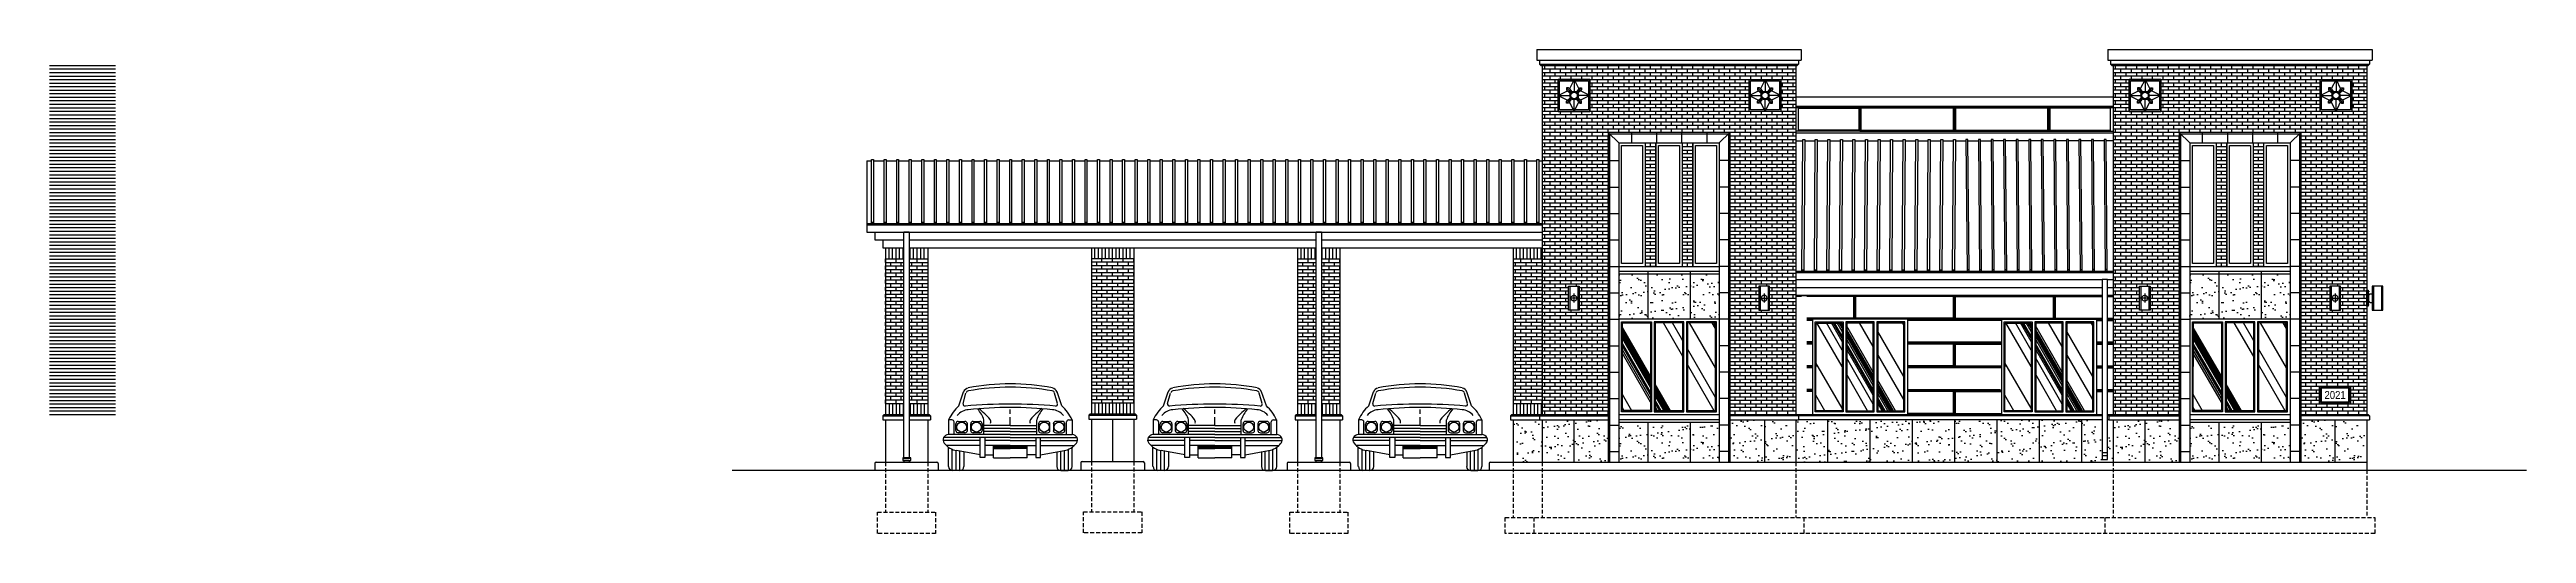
# Model space of a CAD drawing. Header units: inches. Extents: x -396 to 6197, y 197 to 563.
# Drawn here: x -396 to 1478, y 197 to 563 of the extents above; entities that cross this region are included whole.
import ezdxf

# ---------------------------------------------------------------- set-up
doc = ezdxf.new("R2010")
doc.units = ezdxf.units.IN
doc.header["$LTSCALE"] = 24
doc.header["$MEASUREMENT"] = 0
doc.set_wipeout_variables(frame=1)
doc.linetypes.add('HIDDEN2', pattern=[0.1875, 0.125, -0.0625])
for name, color, linetype in [('A-AUTO', 252, 'Continuous'), ('A-GLAZ EXT', 1, 'Continuous'), ('A-LINE_01', 1, 'Continuous'), ('A-LINE_02', 2, 'Continuous'), ('A-LINE_03', 3, 'Continuous'), ('A-LINE_06', 6, 'Continuous'), ('A-LINE_08', 8, 'Continuous'), ('A-PATT BRCK', 252, 'Continuous'), ('A-PATT GLAZ', 252, 'Continuous'), ('A-PATT MEDN', 252, 'Continuous'), ('A-PATT NICHIHA', 252, 'Continuous'), ('A-PATT ROOF', 252, 'Continuous'), ('A-PATT STONE', 1, 'Continuous'), ('A-PATT_253', 253, 'Continuous')]:
    doc.layers.add(name, color=color, linetype=linetype)
doc.styles.add('UNV-HO', font='unv-ho.shx', dxfattribs={"width": 0.9})
pattern_1 = [(0, (783.2583, 287.0917), (0, 2.667), []), (90, (783.2583, 287.0917), (-4, 2.667), [2.667, -2.667])]
pattern_2 = [(37.5, (0, 69.592), (-0.37796, 11.56094), [0, -9.12, 0, -10.2, 0, -9.75]), (7.5, (0, 69.592), (10.61866, 16.93288), [0, -4.92, 0, -8.22, 0, -3.15]), (327.5, (-7.38, 69.592), (18.68485, 0.033954), [0, -3, 0, -10.8, 0, -14.1]), (317.5, (-7.38, 69.592), (18.03676, 5.26605), [0, -1.5, 0, -7.08, 0, -8.1])]

msp = doc.modelspace()

# ---------------------------------------------------------------- texts
at = {"layer": 'A-PATT_253', "insert": (1333.3, 301.7), "char_height": 6, "attachment_point": 5, "style": 'UNV-HO'}
msp.add_mtext_dynamic_manual_height_columns('2021', width=4.41, gutter_width=5, heights=[0], dxfattribs=at)

# ---------------------------------------------------------------- blocks, each defined once
blk = doc.blocks.new('decor26')
at = {"color": 252, "linetype": 'Continuous', "ltscale": 96}
for p, q in [((3.4, 0), (-3.4, 0)), ((0, 3.4), (0, -3.4))]:
    blk.add_line(p, q, dxfattribs=at)
at = {"color": 8}
for p, q in [((-3, 9), (-3, -9)), ((3, 9), (3, -9))]:
    blk.add_line(p, q, dxfattribs=at)
blk.add_lwpolyline([(-4, 9), (4, 9), (4, -9), (-4, -9)], close=True)
at = {"color": 252, "linetype": 'Continuous', "ltscale": 96}
blk.add_circle((0, 0), 2.25, dxfattribs=at)
blk = doc.blocks.new('decor26side')
at = {"color": 8}
for p, q in [((-11, 9), (-11, -9)), ((-5, 9), (-5, -9)), ((-2.4, 3.3), (-4, 3.4)), ((-2.4, 3), (-4, 3.2)), ((-1.5, -2), (-1.5, 2)), ((-1.2, -2), (-1.2, 2)), ((-2.4, -3), (-4, -3.2)), ((-2.4, -3.3), (-4, -3.4))]:
    blk.add_line(p, q, dxfattribs=at)
for points in [[(-12, 9), (-4, 9), (-4, -9), (-12, -9)], [(0, 6), (-1, 6), (-1, -6), (0, -6)]]:
    blk.add_lwpolyline(points, close=True)
for points in [[(-1.1, 5.2), (-1.6, 5.2), (-1.6, 4.8), (-1.1, 4.8)], [(-1.1, -5.2), (-1.6, -5.2), (-1.6, -4.8), (-1.1, -4.8)]]:
    blk.add_lwpolyline(points, close=True, dxfattribs=at)
for centre, radius, start, end in [((-2.5, 2), 1.25, 0, 84.1753), ((-2.5, 2), 1, 0, 84.1753), ((-2.5, -2), 1.25, 275.8247, 0), ((-2.5, -2), 1, 275.8247, 0)]:
    blk.add_arc(centre, radius, start, end, dxfattribs=at)
blk = doc.blocks.new('window_03 76')
for points in [[(-13.3, 2), (-36, 2), (-36, 69.9), (-13.3, 69.9)], [(-11.2, 2), (11.3, 2), (11.2, 69.9), (-11.3, 69.9)], [(13.3, 2), (36, 2), (36, 69.9), (13.2, 69.9)]]:
    blk.add_lwpolyline(points, close=True)
at = {"color": 8}
for points in [[(-14, 2.8), (-35.3, 2.8), (-35.2, 69.2), (-14, 69.2)], [(-10.5, 2.8), (10.5, 2.8), (10.5, 69.2), (-10.5, 69.2)], [(14, 2.8), (35.3, 2.8), (35.2, 69.2), (14, 69.2)]]:
    blk.add_lwpolyline(points, close=True, dxfattribs=at)
blk = doc.blocks.new('window_03 72')
for points in [[(-48.8, 2.1), (-70, 2.1), (-70, 70), (-48.8, 70)], [(-46.7, 2.1), (-25.2, 2.1), (-25.3, 70), (-46.8, 70)], [(-23.2, 2.1), (-2, 2.1), (-2, 70), (-23.3, 70)]]:
    blk.add_lwpolyline(points, close=True)
at = {"color": 8}
for points in [[(-49.5, 2.8), (-69.3, 2.8), (-69.2, 69.2), (-49.5, 69.2)], [(-46, 2.8), (-26, 2.8), (-26, 69.2), (-46, 69.2)], [(-22.5, 2.8), (-2.7, 2.8), (-2.8, 69.2), (-22.5, 69.2)]]:
    blk.add_lwpolyline(points, close=True, dxfattribs=at)
blk = doc.blocks.new('medallion 01')
for p, q in [((12, 0), (12, -8.8)), ((0, -12), (8.8, -12)), ((9.7, -9.7), (6.3, -6.3)), ((6.3, -6.3), (6.3, -6.3)), ((9.7, -14.2), (6.3, -17.7)), ((9.7, -14.2), (6.3, -17.7)), ((7.1, -8.4), (9.3, -10.2)), ((7.1, -15.5), (9.3, -13.8)), ((7.1, -15.5), (9.3, -13.8)), ((8.4, -7.1), (10.2, -9.3)), ((8.4, -16.8), (10.2, -14.6)), ((8.4, -16.8), (10.2, -14.6)), ((12, -24), (12, -15.2)), ((15.5, -7.1), (13.8, -9.3)), ((15.5, -16.8), (13.8, -14.6)), ((15.5, -16.8), (13.8, -14.6)), ((14.2, -9.7), (17.7, -6.3)), ((14.2, -14.2), (17.7, -17.7)), ((14.2, -14.2), (17.7, -17.7)), ((16.8, -8.4), (14.6, -10.2)), ((16.8, -15.5), (14.6, -13.8)), ((16.8, -15.5), (14.6, -13.8)), ((23.9, -12), (15.2, -12))]:
    blk.add_line(p, q)
at = {"color": 1}
for p, q in [((0, -12), (7.1, -8.4)), ((0, -12), (7.1, -15.5)), ((12, 0), (8.4, -7.1)), ((12, -24), (8.4, -16.8)), ((12, 0), (15.5, -7.1)), ((12, -24), (15.5, -16.8)), ((23.9, -12), (16.8, -8.4)), ((23.9, -12), (16.8, -15.5))]:
    blk.add_line(p, q, dxfattribs=at)
blk.add_lwpolyline([(0, 0), (23.9, 0), (23.9, -24), (0, -24)], close=True)
for points in [[(1, -11.5), (1, -1), (11.5, -1)], [(11.5, -22.9), (1, -22.9), (1, -12.5)], [(12.5, -1), (22.9, -1), (22.9, -11.5)], [(22.9, -12.5), (22.9, -22.9), (12.5, -22.9)]]:
    blk.add_lwpolyline(points)
for points in [[(8.4, -7.1), (7.7, -6.3), (6.3, -6.3), (6.3, -7.7), (7.1, -8.4)], [(8.4, -16.8), (7.7, -17.7), (6.3, -17.7), (6.3, -16.2), (7.1, -15.5)], [(15.5, -7.1), (16.2, -6.3), (17.7, -6.3), (17.7, -7.7), (16.8, -8.4)], [(15.5, -16.8), (16.2, -17.7), (17.7, -17.7), (17.7, -16.2), (16.8, -15.5)]]:
    blk.add_lwpolyline(points, dxfattribs=at)
for radius in [3.2, 2.43]:
    blk.add_circle((12, -12), radius)
blk.add_circle((12, -12), 3.2, dxfattribs=at)
blk = doc.blocks.new('4DOOR15F')
at = {"linetype": 'Continuous'}
for p, q in [((-28.1, 35.3), (-25.5, 42.9)), ((-25.8, 36.5), (-24.2, 42.3)), ((25.8, 36.5), (24.2, 42.3)), ((28.1, 35.3), (25.5, 42.9)), ((-31.9, 27.7), (-33.7, 27.7)), ((-33.7, 27.7), (-33.7, 19.7)), ((-14.4, 19.7), (-14.4, 27.7)), ((0, 30.9), (0, 33.4)), ((0, 24.5), (0, 29.1)), ((14.4, 19.7), (14.4, 27.7)), ((31.9, 27.7), (33.7, 27.7)), ((33.7, 27.7), (33.7, 19.7)), ((-16.5, 16.4), (-36.7, 16.4)), ((0, 18), (-36.4, 18)), ((-16.5, 13.7), (-35, 13.7)), ((0, 19.7), (-33.8, 19.7)), ((-30.7, 19.7), (-30.7, 26.5)), ((-29.8, 21.9), (-29.8, 25.5)), ((-28.4, 26.8), (-24.8, 26.8)), ((-24.8, 20.5), (-28.4, 20.5)), ((-23.5, 25.5), (-23.5, 21.9)), ((-21.6, 21.9), (-21.6, 25.5)), ((-20.3, 26.8), (-16.7, 26.8)), ((-16.7, 20.5), (-20.3, 20.5)), ((-16.5, 7.2), (-16.5, 18)), ((-15.3, 25.5), (-15.3, 21.9)), ((0, 24.5), (-14.4, 24.5)), ((0, 22.9), (-14.4, 22.9)), ((0, 21.3), (-14.4, 21.3)), ((-13.9, 18), (-13.9, 7.2)), ((0, 16.4), (-13.9, 16.4)), ((0, 13.7), (-13.9, 13.7)), ((-9.2, 7), (-9.2, 13.7)), ((0, 24.5), (14.4, 24.5)), ((0, 22.9), (14.4, 22.9)), ((0, 21.3), (14.4, 21.3)), ((0, 19.7), (33.8, 19.7)), ((0, 18), (36.4, 18)), ((0, 16.4), (13.9, 16.4)), ((0, 13.7), (13.9, 13.7)), ((9.2, 7), (9.2, 13.7)), ((13.9, 18), (13.9, 7.2)), ((15.3, 25.5), (15.3, 21.9)), ((16.5, 7.2), (16.5, 18)), ((16.5, 16.4), (36.7, 16.4)), ((16.5, 13.7), (35, 13.7)), ((20.3, 26.8), (16.7, 26.8)), ((16.7, 20.5), (20.3, 20.5)), ((21.6, 21.9), (21.6, 25.5)), ((23.5, 25.5), (23.5, 21.9)), ((28.4, 26.8), (24.8, 26.8)), ((24.8, 20.5), (28.4, 20.5)), ((29.8, 21.9), (29.8, 25.5)), ((30.7, 19.7), (30.7, 26.5)), ((-33.8, 2.2), (-33.8, 12.7)), ((-31.7, 0), (-31.7, 11.6)), ((-27.6, 0), (-31.5, 0)), ((-29.6, 0), (-29.6, 10.9)), ((-16.5, 8.6), (-29.3, 10.9)), ((-27.5, 0), (-27.5, 10.5)), ((-25.4, 10.2), (-25.4, 2.2)), ((-13.9, 7.2), (-16.5, 7.2)), ((-13.9, 8.6), (-9.2, 8.6)), ((-9.2, 12.1), (0, 12.1)), ((-9.2, 7), (0, 7)), ((9.2, 12.1), (0, 12.1)), ((9.2, 7), (0, 7)), ((13.9, 8.6), (9.2, 8.6)), ((13.9, 7.2), (16.5, 7.2)), ((16.5, 8.6), (29.3, 10.9)), ((25.4, 10.2), (25.4, 2.2)), ((27.5, 0), (27.5, 10.5)), ((27.6, 0), (31.5, 0)), ((29.6, 0), (29.6, 10.9)), ((31.7, 0), (31.7, 11.6)), ((33.8, 2.2), (33.8, 12.7))]:
    blk.add_line(p, q, dxfattribs=at)
for centre in [(-26.6, 23.7), (-18.5, 23.7), (18.5, 23.7), (26.6, 23.7)]:
    blk.add_circle(centre, 2.67, dxfattribs=at)
for centre, radius, start, end in [((-22.4, 41.8), 3.27, 100.707, 161.2041), ((-22.6, 41.9), 1.59, 100.3239, 164.0483), ((0, -76.4), 123.7, 90, 100.707), ((0, -82.4), 127.9, 90, 100.3239), ((0, -76.4), 123.7, 79.293, 90), ((0, -82.4), 127.9, 79.6761, 90), ((22.6, 41.9), 1.59, 15.9517, 79.6761), ((22.4, 41.8), 3.27, 18.7959, 79.293), ((-10.8, 16.7), 25.4, 132.9068, 154.2808), ((-31.9, 26.5), 1.17, 0, 90), ((-22, 24.1), 9.16, 95.9688, 139.2285), ((-24.8, 36.2), 1.04, 164.0483, 274.5674), ((0, -274.3), 310.5, 90, 94.5674), ((0, -186.7), 221.1, 90, 95.9688), ((-30.1, 22.6), 16.5, 17.793, 41.9979), ((-44.8, -0.7), 44.2, 40.3101, 51.2631), ((-12.7, 26.6), 2.02, 340.9239, 40.3101), ((0, -274.3), 310.5, 85.4326, 90), ((0, -186.7), 221.1, 84.0312, 90), ((12.7, 26.6), 2.02, 139.6899, 199.0761), ((44.8, -0.7), 44.2, 128.7369, 139.6899), ((30.1, 22.6), 16.5, 138.0021, 162.207), ((22, 24.1), 9.16, 40.7715, 84.0312), ((24.8, 36.2), 1.04, 265.4326, 15.9517), ((10.8, 16.7), 25.4, 25.7192, 47.0932), ((31.9, 26.5), 1.17, 90, 180), ((-33.8, 16.7), 2.93, 90, 218.1676), ((-27.4, 21.7), 11, 218.1676, 260.0604), ((-28.4, 25.5), 1.33, 90, 180), ((-28.4, 21.9), 1.33, 180, 270), ((-24.8, 25.5), 1.33, 0, 90), ((-24.8, 21.9), 1.33, 270, 0), ((-20.3, 25.5), 1.33, 90, 180), ((-20.3, 21.9), 1.33, 180, 270), ((-16.7, 25.5), 1.33, 0, 90), ((-16.7, 21.9), 1.33, 270, 0), ((16.7, 25.5), 1.33, 90, 180), ((16.7, 21.9), 1.33, 180, 270), ((20.3, 25.5), 1.33, 0, 90), ((20.3, 21.9), 1.33, 270, 0), ((24.8, 25.5), 1.33, 90, 180), ((24.8, 21.9), 1.33, 180, 270), ((28.4, 25.5), 1.33, 0, 90), ((28.4, 21.9), 1.33, 270, 0), ((27.4, 21.7), 11, 279.9396, 321.8324), ((33.8, 16.7), 2.93, 321.8324, 90), ((-31.5, 2.2), 2.24, 180, 270), ((-27.6, 2.2), 2.24, 270, 0), ((27.6, 2.2), 2.24, 180, 270), ((31.5, 2.2), 2.24, 270, 0)]:
    blk.add_arc(centre, radius, start, end, dxfattribs=at)
for points in [[(0, 12.1), (0, 13.7), (-9.2, 12.1), (-9.2, 13.7)], [(0, 12.1), (0, 13.7), (9.2, 12.1), (9.2, 13.7)]]:
    blk.add_solid(points, dxfattribs=at)
blk = doc.blocks.new('DS-1')
at = {"layer": 'A-LINE_01'}
blk.add_lwpolyline([(0, 1.4), (0, 173), (4, 173), (4, 1.4)], close=True, dxfattribs=at)
blk = doc.blocks.new('DS-2')
blk.add_wipeout([(0, 0), (0, 136), (4, 136), (4, 0)]).dxf.layer = 'A-LINE_01'
at = {"layer": 'A-LINE_01'}
for p, q in [((0, 5), (4, 5)), ((0, 2.7), (4, 2.7))]:
    blk.add_line(p, q, dxfattribs=at)
blk.add_lwpolyline([(0, 0), (0, 136), (4, 136), (4, 0)], close=True, dxfattribs=at)

# ---------------------------------------------------------------- hatches: boundary and pattern name
at = {"layer": 'A-PATT BRCK'}
h = msp.add_hatch(dxfattribs=at)
h.set_pattern_fill('AR-BRSTD', color=256)
h.set_pattern_definition(pattern_1)
h.paths.add_polyline_path([(745.5, 516.3), (745.5, 540.3), (769.5, 540.3), (769.5, 516.3)], flags=16)
h.paths.add_polyline_path([(890, 516.3), (890, 540.3), (914, 540.3), (914, 516.3)], flags=16)
h.paths.add_polyline_path([(753.3, 384), (761.3, 384), (761.3, 366), (753.3, 366)])
h.paths.add_polyline_path([(897.3, 366), (897.3, 384), (905.3, 384), (905.3, 366)])
h.paths.add_polyline_path([(783.3, 500.4), (875.3, 500.4), (875.3, 287), (925.3, 287), (925.3, 551), (733.3, 551), (733.3, 287), (783.3, 287)])
h = msp.add_hatch(dxfattribs=at)
h.set_pattern_fill('AR-BRSTD', color=256)
h.set_pattern_definition([(0, (1215.2583, 287.0917), (0, 2.667), []), (90, (1215.2583, 287.0917), (-4, 2.667), [2.667, -2.667])])
h.paths.add_polyline_path([(1177.5, 516.3), (1177.5, 540.3), (1201.5, 540.3), (1201.5, 516.3)], flags=16)
h.paths.add_polyline_path([(1322, 516.3), (1322, 540.3), (1346, 540.3), (1346, 516.3)], flags=16)
h.paths.add_polyline_path([(1185.3, 384), (1193.3, 384), (1193.3, 366), (1185.3, 366)])
h.paths.add_polyline_path([(1329.3, 366), (1329.3, 384), (1337.3, 384), (1337.3, 366)])
h.paths.add_polyline_path([(1321.3, 308.3), (1345.3, 308.3), (1345.3, 295), (1321.3, 295)])
h.paths.add_polyline_path([(1215.3, 500.4), (1307.3, 500.4), (1307.3, 287), (1357.3, 287), (1357.3, 551), (1165.3, 551), (1165.3, 287), (1215.3, 287)])
h = msp.add_hatch(dxfattribs=at)
h.set_pattern_fill('AR-BRSTD', color=256)
h.set_pattern_definition(pattern_1)
h.paths.add_polyline_path([(819.3, 492.4), (811.3, 492.4), (811.3, 399), (819.3, 399)])
h = msp.add_hatch(dxfattribs=at)
h.set_pattern_fill('AR-BRSTD', color=256)
h.set_pattern_definition([(0, (811.2583, 286.985), (0, 2.667), []), (90, (811.2583, 286.985), (-4, 2.667), [2.667, -2.667])])
h.paths.add_polyline_path([(847.3, 492.3), (839.3, 492.3), (839.3, 398.9), (847.3, 398.9)])
h = msp.add_hatch(dxfattribs=at)
h.set_pattern_fill('AR-BRSTD', color=256)
h.set_pattern_definition([(0, (1215.2583, 287.0674), (0, 2.667), []), (90, (1215.2583, 287.0674), (-4, 2.667), [2.667, -2.667])])
h.paths.add_polyline_path([(1251.3, 492.3), (1243.3, 492.3), (1243.3, 399), (1251.3, 399)])
h = msp.add_hatch(dxfattribs=at)
h.set_pattern_fill('AR-BRSTD', color=256)
h.set_pattern_definition([(0, (1243.2583, 287.0674), (0, 2.667), []), (90, (1243.2583, 287.0674), (-4, 2.667), [2.667, -2.667])])
h.paths.add_polyline_path([(1279.3, 492.3), (1271.3, 492.3), (1271.3, 399), (1279.3, 399)])
h = msp.add_hatch(dxfattribs=at)
h.set_pattern_fill('AR-BRSTD', color=256)
h.set_pattern_definition([(0, (252.3999, 295.407), (0, 2.667), []), (90, (252.4, 295.407), (-4, 2.667), [2.667, -2.667])])
h.paths.add_polyline_path([(250.4, 295.4), (250.4, 404.7), (236.4, 404.7), (236.4, 295.4)])
h.paths.add_polyline_path([(254.4, 404.7), (254.4, 295.4), (268.4, 295.4), (268.4, 404.7)])
h = msp.add_hatch(dxfattribs=at)
h.set_pattern_fill('AR-BRSTD', color=256)
h.set_pattern_definition([(0, (408.2583, 295.742), (0, 2.667), []), (90, (408.2583, 295.742), (-4, 2.667), [2.667, -2.667])])
h.paths.add_polyline_path([(424.3, 405), (392.3, 405), (392.3, 295.7), (424.3, 295.7)])
h = msp.add_hatch(dxfattribs=at)
h.set_pattern_fill('AR-BRSTD', color=256)
h.set_pattern_definition([(0, (564.2583, 295.407), (0, 2.667), []), (90, (564.2583, 295.407), (-4, 2.667), [2.667, -2.667])])
h.paths.add_polyline_path([(566.3, 404.7), (566.3, 295.4), (580.3, 295.4), (580.3, 404.7)])
h.paths.add_polyline_path([(562.3, 295.4), (562.3, 404.7), (548.3, 404.7), (548.3, 295.4)])
h = msp.add_hatch(dxfattribs=at)
h.set_pattern_fill('AR-BRSTD', color=256)
h.set_pattern_definition([(0, (717.2583, 295.407), (0, 2.667), []), (90, (717.2583, 295.407), (-4, 2.667), [2.667, -2.667])])
h.paths.add_polyline_path([(733.3, 404.7), (711.3, 404.7), (711.3, 295.4), (733.3, 295.4)])
at = {"layer": 'A-PATT GLAZ'}
h = msp.add_hatch(dxfattribs=at)
h.set_pattern_fill('GLASS_3', color=256, scale=4, angle=75, pattern_type=2)
h.set_pattern_definition([(120, (0, 0), (-62.354, -36), []), (120, (-4.636, 1.242), (-27.7128, -16), []), (120, (-6.955, 1.86), (-62.0074, -35.8), []), (120, (-5.02, 1.346), (-62.1806, -35.9), []), (120, (-3.864, 1.035), (-62.354, -36), []), (120, (-8.5, 2.28), (-62.354, -36), []), (120, (-11.59, 3.106), (-62.354, -36), []), (120, (-7.73, 2.07), (-62.7, -36.2), []), (120, (-2.32, 0.62), (-62.354, -36), []), (120, (-1.16, 0.31), (-62.354, -36), []), (120, (-5.796, 1.55), (-62.354, -36), []), (120, (-3.09, 0.83), (-65.818, -38), []), (120, (-1.93, 0.52), (-51.9615, -30), []), (120, (-3.67, 0.98), (-62.354, -36), []), (120, (-2.13, 0.57), (-124.708, -72), []), (120, (-2.705, 0.725), (-62.354, -36), []), (120, (-2.9, 0.78), (-62.354, -36), []), (120, (-9.66, 2.59), (-62.354, -36), []), (120, (-3.864, 1.035), (-62.354, -36), []), (120, (-1.35, 0.36), (-62.354, -36), []), (120, (-2.9, 0.78), (-62.354, -36), [])])
h.paths.add_polyline_path([(815.3, 356.3), (794, 356.3), (794, 289.8), (815.3, 289.8)])
h.paths.add_polyline_path([(839.8, 356.3), (818.8, 356.3), (818.8, 289.8), (839.8, 289.8)])
h.paths.add_polyline_path([(864.5, 356.3), (843.3, 356.3), (843.3, 289.8), (864.5, 289.8)])
h = msp.add_hatch(dxfattribs=at)
h.set_pattern_fill('GLASS_3', color=256, scale=3.5, angle=75, pattern_type=2)
h.set_pattern_definition([(120, (-143, 2e-12), (-54.5596, -31.5), []), (120, (-147.057, 1.087), (-24.2487, -14), []), (120, (-149.085, 1.63), (-54.2565, -31.325), []), (120, (-147.395, 1.18), (-54.408, -31.4125), []), (120, (-146.38, 0.906), (-54.5596, -31.5), []), (120, (-150.44, 1.99), (-54.5596, -31.5), []), (120, (-153.14, 2.72), (-54.5596, -31.5), []), (120, (-149.76, 1.81), (-54.8627, -31.675), []), (120, (-145.03, 0.544), (-54.5596, -31.5), []), (120, (-144.014, 0.27), (-54.5596, -31.5), []), (120, (-148.07, 1.36), (-54.5596, -31.5), []), (120, (-145.705, 0.725), (-57.5907, -33.25), []), (120, (-144.69, 0.453), (-45.4663, -26.25), []), (120, (-146.21, 0.86), (-54.5596, -31.5), []), (120, (-144.86, 0.5), (-109.119, -63), []), (120, (-145.367, 0.634), (-54.5596, -31.5), []), (120, (-145.536, 0.68), (-54.5596, -31.5), []), (120, (-151.45, 2.265), (-54.5596, -31.5), []), (120, (-146.38, 0.906), (-54.5596, -31.5), []), (120, (-144.183, 0.32), (-54.5596, -31.5), []), (120, (-145.536, 0.68), (-54.5596, -31.5), [])])
h.paths.add_polyline_path([(960.3, 356.3), (940.5, 356.3), (940.5, 289.8), (960.3, 289.8)])
h.paths.add_polyline_path([(983.8, 356.3), (963.8, 356.3), (963.8, 289.8), (983.8, 289.8)])
h.paths.add_polyline_path([(1007, 356.3), (987.3, 356.3), (987.3, 289.8), (1007, 289.8)])
h = msp.add_hatch(dxfattribs=at)
h.set_pattern_fill('GLASS_3', color=256, scale=3.5, angle=75, pattern_type=2)
h.set_pattern_definition([(120, (0, 0), (-54.5596, -31.5), []), (120, (-4.057, 1.087), (-24.2487, -14), []), (120, (-6.085, 1.63), (-54.2565, -31.325), []), (120, (-4.395, 1.18), (-54.408, -31.4125), []), (120, (-3.38, 0.906), (-54.5596, -31.5), []), (120, (-7.44, 1.99), (-54.5596, -31.5), []), (120, (-10.14, 2.72), (-54.5596, -31.5), []), (120, (-6.76, 1.81), (-54.8627, -31.675), []), (120, (-2.03, 0.544), (-54.5596, -31.5), []), (120, (-1.014, 0.27), (-54.5596, -31.5), []), (120, (-5.07, 1.36), (-54.5596, -31.5), []), (120, (-2.705, 0.725), (-57.5907, -33.25), []), (120, (-1.69, 0.453), (-45.4663, -26.25), []), (120, (-3.21, 0.86), (-54.5596, -31.5), []), (120, (-1.86, 0.5), (-109.119, -63), []), (120, (-2.367, 0.634), (-54.5596, -31.5), []), (120, (-2.536, 0.68), (-54.5596, -31.5), []), (120, (-8.45, 2.265), (-54.5596, -31.5), []), (120, (-3.38, 0.906), (-54.5596, -31.5), []), (120, (-1.183, 0.32), (-54.5596, -31.5), []), (120, (-2.536, 0.68), (-54.5596, -31.5), [])])
h.paths.add_polyline_path([(1103.3, 356.3), (1083.5, 356.3), (1083.5, 289.8), (1103.3, 289.8)])
h.paths.add_polyline_path([(1126.8, 356.3), (1106.8, 356.3), (1106.8, 289.8), (1126.8, 289.8)])
h.paths.add_polyline_path([(1150, 356.3), (1130.3, 356.3), (1130.3, 289.8), (1150, 289.8)])
h = msp.add_hatch(dxfattribs=at)
h.set_pattern_fill('GLASS_3', color=256, scale=4, angle=75, pattern_type=2)
h.set_pattern_definition([(120, (432, -2e-13), (-62.354, -36), []), (120, (427.364, 1.242), (-27.7128, -16), []), (120, (425.045, 1.86), (-62.0074, -35.8), []), (120, (426.98, 1.346), (-62.1806, -35.9), []), (120, (428.136, 1.035), (-62.354, -36), []), (120, (423.5, 2.28), (-62.354, -36), []), (120, (420.41, 3.106), (-62.354, -36), []), (120, (424.27, 2.07), (-62.7, -36.2), []), (120, (429.68, 0.62), (-62.354, -36), []), (120, (430.84, 0.31), (-62.354, -36), []), (120, (426.204, 1.55), (-62.354, -36), []), (120, (428.91, 0.83), (-65.818, -38), []), (120, (430.07, 0.52), (-51.9615, -30), []), (120, (428.33, 0.98), (-62.354, -36), []), (120, (429.87, 0.57), (-124.708, -72), []), (120, (429.295, 0.725), (-62.354, -36), []), (120, (429.1, 0.78), (-62.354, -36), []), (120, (422.34, 2.59), (-62.354, -36), []), (120, (428.136, 1.035), (-62.354, -36), []), (120, (430.65, 0.36), (-62.354, -36), []), (120, (429.1, 0.78), (-62.354, -36), [])])
h.paths.add_polyline_path([(1247.3, 356.3), (1226, 356.3), (1226, 289.8), (1247.3, 289.8)])
h.paths.add_polyline_path([(1271.8, 356.3), (1250.8, 356.3), (1250.8, 289.8), (1271.8, 289.8)])
h.paths.add_polyline_path([(1296.5, 356.3), (1275.3, 356.3), (1275.3, 289.8), (1296.5, 289.8)])
at = {"layer": 'A-PATT STONE'}
h = msp.add_hatch(dxfattribs=at)
h.set_pattern_fill('AR-SAND', color=256, scale=6)
h.set_pattern_definition([(37.5, (-3329.8685, 176.26), (-0.37796, 11.560943), [0, -9.12, 0, -10.2, 0, -9.75]), (7.5, (-3329.868, 176.26), (10.61866, 16.932876), [0, -4.92, 0, -8.22, 0, -3.15]), (327.5, (-3337.248, 176.26), (18.68485, 0.033954), [0, -3, 0, -10.8, 0, -14.1]), (317.5, (-3337.248, 176.26), (18.03676, 5.266053), [0, -1.5, 0, -7.08, 0, -8.1])])
h.paths.add_polyline_path([(867.3, 393.3), (791.3, 393.3), (791.3, 359), (867.3, 359)])
h = msp.add_hatch(dxfattribs=at)
h.set_pattern_fill('AR-SAND', color=256, scale=6)
h.set_pattern_definition([(37.5, (-2897.865, 176.26), (-0.37796, 11.560943), [0, -9.12, 0, -10.2, 0, -9.75]), (7.5, (-2897.865, 176.26), (10.61866, 16.932876), [0, -4.92, 0, -8.22, 0, -3.15]), (327.5, (-2905.245, 176.26), (18.68485, 0.033954), [0, -3, 0, -10.8, 0, -14.1]), (317.5, (-2905.245, 176.26), (18.03676, 5.266053), [0, -1.5, 0, -7.08, 0, -8.1])])
h.paths.add_polyline_path([(1299.3, 393.3), (1223.3, 393.3), (1223.3, 359), (1299.3, 359)])
h = msp.add_hatch(dxfattribs=at)
h.set_pattern_fill('AR-SAND', color=256, scale=6)
h.set_pattern_definition(pattern_2)
h.paths.add_polyline_path([(733.3, 283), (711.3, 283), (711.3, 251), (733.3, 251)])
h = msp.add_hatch(dxfattribs=at)
h.set_pattern_fill('AR-SAND', color=256, scale=6)
h.set_pattern_definition([(37.5, (-3329.8685, 52.815), (-0.37796, 11.560943), [0, -9.12, 0, -10.2, 0, -9.75]), (7.5, (-3329.868, 52.815), (10.61866, 16.932876), [0, -4.92, 0, -8.22, 0, -3.15]), (327.5, (-3337.248, 52.815), (18.68485, 0.033954), [0, -3, 0, -10.8, 0, -14.1]), (317.5, (-3337.248, 52.815), (18.03676, 5.266053), [0, -1.5, 0, -7.08, 0, -8.1])])
h.paths.add_polyline_path([(783.3, 283), (733.3, 283), (733.3, 251), (783.3, 251)])
h.paths.add_polyline_path([(867.3, 279), (791.3, 279), (791.3, 251), (867.3, 251)])
h.paths.add_polyline_path([(925.3, 283), (875.3, 283), (875.3, 251), (925.3, 251)])
h = msp.add_hatch(dxfattribs=at)
h.set_pattern_fill('AR-SAND', color=256, scale=6)
h.set_pattern_definition(pattern_2)
h.paths.add_polyline_path([(1165.3, 283), (925.3, 283), (925.3, 251), (1165.3, 251)])
h = msp.add_hatch(dxfattribs=at)
h.set_pattern_fill('AR-SAND', color=256, scale=6)
h.set_pattern_definition([(37.5, (-2897.8685, 52.815), (-0.37796, 11.560943), [0, -9.12, 0, -10.2, 0, -9.75]), (7.5, (-2897.868, 52.815), (10.61866, 16.932876), [0, -4.92, 0, -8.22, 0, -3.15]), (327.5, (-2905.248, 52.815), (18.68485, 0.033954), [0, -3, 0, -10.8, 0, -14.1]), (317.5, (-2905.248, 52.815), (18.03676, 5.266053), [0, -1.5, 0, -7.08, 0, -8.1])])
h.paths.add_polyline_path([(1215.3, 283), (1165.3, 283), (1165.3, 251), (1215.3, 251)])
h.paths.add_polyline_path([(1299.3, 279), (1223.3, 279), (1223.3, 251), (1299.3, 251)])
h.paths.add_polyline_path([(1357.3, 283), (1307.3, 283), (1307.3, 251), (1357.3, 251)])

# ---------------------------------------------------------------- linework, layer by layer
at = {"layer": 'A-LINE_01'}
for p, q in [((925.3, 520.3), (1165.3, 520.3)), ((222.4, 431.5), (733.3, 431.5)), ((228.4, 425), (228.4, 419)), ((228.4, 419), (250.4, 419)), ((234.4, 419), (234.4, 413)), ((234.4, 413), (250.4, 413)), ((254.4, 419), (562.3, 419)), ((254.4, 413), (562.3, 413)), ((566.3, 419), (733.3, 419)), ((566.3, 413), (733.3, 413)), ((925.2, 383), (1165.2, 383)), ((925.3, 389), (1165.3, 389)), ((925.3, 377), (1165.3, 377)), ((1307.3, 287), (1358.3, 287)), ((1307.3, 283), (1359.3, 283)), ((1358.3, 287), (1359.3, 286)), ((1359.3, 286), (1359.3, 283)), ((228.4, 250), (228.4, 245)), ((229.4, 251), (275.4, 251)), ((250.5, 251), (250.5, 252.1)), ((254.5, 251), (254.5, 252.1)), ((276.4, 250), (276.4, 245)), ((384.3, 250.4), (384.3, 245.4)), ((385.3, 251.4), (431.3, 251.4)), ((432.3, 250.4), (432.3, 245.4)), ((540.3, 250), (540.3, 245)), ((541.3, 251), (587.3, 251)), ((562.3, 251), (562.3, 252.1)), ((566.3, 251), (566.3, 252.1)), ((588.3, 250), (588.3, 245)), ((693.3, 250), (693.3, 245)), ((694.3, 251), (1357.3, 251))]:
    msp.add_line(p, q, dxfattribs=at)
at = {"layer": 'A-LINE_01', "linetype": 'HIDDEN2'}
for p, q in [((236.4, 251), (236.4, 213)), ((268.4, 251), (268.4, 213)), ((392.3, 251.4), (392.3, 213.4)), ((424.3, 251.4), (424.3, 213.4)), ((548.3, 251), (548.3, 213)), ((580.3, 251), (580.3, 213)), ((711.3, 251), (711.3, 209)), ((733.3, 251), (733.3, 209)), ((925.3, 251), (925.3, 209)), ((1357.3, 245), (1357.3, 209)), ((705.3, 209), (1363.3, 209)), ((705.3, 197), (705.3, 209)), ((727.3, 197), (727.3, 209)), ((931.3, 209), (931.3, 197)), ((1159.3, 197), (1159.3, 209)), ((1363.3, 209), (1363.3, 197)), ((1363.3, 197), (705.3, 197))]:
    msp.add_line(p, q, dxfattribs=at)
at = {"layer": 'A-LINE_01'}
for points in [[(745.5, 516.3), (769.5, 516.3), (769.5, 540.3), (745.5, 540.3)], [(914, 516.3), (890, 516.3), (890, 540.3), (914, 540.3)], [(1177.5, 516.3), (1201.5, 516.3), (1201.5, 540.3), (1177.5, 540.3)], [(1346, 516.3), (1322, 516.3), (1322, 540.3), (1346, 540.3)], [(793.3, 490.4), (809.3, 490.4), (809.3, 401.3), (793.3, 401.3)], [(821.3, 490.4), (837.3, 490.4), (837.3, 401.2), (821.3, 401.2)], [(849.3, 490.4), (865.3, 490.4), (865.3, 401.2), (849.3, 401.2)], [(1225.3, 490.4), (1241.3, 490.4), (1241.3, 401.3), (1225.3, 401.3)], [(1253.3, 490.4), (1269.3, 490.4), (1269.3, 401.2), (1253.3, 401.2)], [(1281.3, 490.4), (1297.3, 490.4), (1297.3, 401.2), (1281.3, 401.2)], [(1321.3, 295), (1345.3, 295), (1345.3, 308.3), (1321.3, 308.3)], [(255.5, 254.1), (249.5, 254.1), (249.5, 252.1), (255.5, 252.1)], [(567.3, 254.1), (561.3, 254.1), (561.3, 252.1), (567.3, 252.1)]]:
    msp.add_lwpolyline(points, close=True, dxfattribs=at)
at = {"layer": 'A-LINE_01', "linetype": 'HIDDEN2'}
for points in [[(230.4, 213), (274.4, 213), (274.4, 197), (230.4, 197)], [(386.3, 213.4), (430.3, 213.4), (430.3, 197.4), (386.3, 197.4)], [(542.3, 213), (586.3, 213), (586.3, 197), (542.3, 197)]]:
    msp.add_lwpolyline(points, close=True, dxfattribs=at)
at = {"layer": 'A-LINE_01'}
for centre, start, end in [((229.4, 250), 90, 180), ((275.4, 250), 0, 90), ((385.3, 250.4), 90, 180), ((431.3, 250.4), 0, 90), ((541.3, 250), 90, 180), ((587.3, 250), 0, 90), ((694.3, 250), 90, 180)]:
    msp.add_arc(centre, 1, start, end, dxfattribs=at)
at = {"layer": 'A-LINE_02'}
for p, q in [((729.3, 555), (929.3, 555)), ((732.3, 551), (926.3, 551)), ((1161.3, 555), (1361.3, 555)), ((1164.3, 551), (1358.3, 551)), ((925.3, 527.3), (1165.3, 527.3)), ((925.3, 519.3), (1165.3, 519.3)), ((811.3, 492.4), (811.3, 399.3)), ((819.3, 399.2), (819.3, 492.4)), ((839.3, 492.4), (839.3, 399.2)), ((847.3, 399.2), (847.3, 492.4)), ((925.3, 500), (1165.3, 500)), ((925.3, 494), (930.5, 494)), ((932, 494), (940, 494)), ((941.5, 493.9), (949.5, 493.9)), ((951, 493.9), (959, 493.9)), ((960.5, 493.9), (968.5, 493.9)), ((970, 493.9), (978, 493.9)), ((979.5, 493.9), (987.5, 493.9)), ((989, 493.9), (997, 493.9)), ((998.5, 493.9), (1006.5, 493.9)), ((1008, 493.9), (1016, 493.9)), ((1017.5, 493.9), (1025.5, 493.9)), ((1027, 493.9), (1035, 493.9)), ((1036.5, 493.9), (1044.5, 493.9)), ((1046, 493.9), (1054, 493.9)), ((1055.5, 493.9), (1063.5, 493.9)), ((1065, 493.9), (1073, 493.9)), ((1082.5, 493.9), (1074.5, 493.9)), ((1092, 493.9), (1084, 493.9)), ((1101.5, 493.9), (1093.5, 493.9)), ((1111, 493.9), (1103, 493.9)), ((1120.5, 493.9), (1112.5, 493.9)), ((1130, 493.9), (1122, 493.9)), ((1139.5, 493.9), (1131.5, 493.9)), ((1149, 493.9), (1141, 493.9)), ((1158.5, 493.9), (1150.5, 493.9)), ((1165.3, 494), (1160, 494)), ((1243.3, 492.4), (1243.3, 399)), ((1251.3, 399), (1251.3, 492.4)), ((1271.3, 492.4), (1271.3, 399)), ((1279.3, 399), (1279.3, 492.4)), ((222.4, 478.9), (222.4, 425)), ((222.4, 478.9), (225.9, 478.9)), ((227.4, 478.9), (235.4, 478.9)), ((236.9, 478.9), (244.9, 478.9)), ((246.4, 478.9), (254.4, 478.9)), ((255.9, 478.9), (263.9, 478.9)), ((265.4, 478.9), (273.4, 478.9)), ((274.9, 478.9), (282.9, 478.9)), ((284.4, 478.9), (292.4, 478.9)), ((293.9, 478.9), (301.9, 478.9)), ((303.4, 478.9), (311.4, 478.9)), ((312.9, 478.9), (320.9, 478.9)), ((322.4, 478.9), (330.4, 478.9)), ((331.9, 478.9), (339.9, 478.9)), ((341.4, 478.9), (349.4, 478.9)), ((350.9, 478.9), (358.9, 478.9)), ((360.4, 478.9), (368.4, 478.9)), ((369.9, 478.9), (377.9, 478.9)), ((379.4, 478.9), (387.4, 478.9)), ((388.9, 478.9), (396.9, 478.9)), ((398.4, 478.9), (406.4, 478.9)), ((407.9, 478.9), (415.9, 478.9)), ((417.4, 478.9), (425.4, 478.9)), ((426.9, 478.9), (434.9, 478.9)), ((436.4, 478.9), (444.4, 478.9)), ((445.9, 478.9), (453.9, 478.9)), ((455.4, 478.9), (463.4, 478.9)), ((464.9, 478.9), (472.9, 478.9)), ((474.4, 478.9), (482.4, 478.9)), ((483.9, 478.9), (491.9, 478.9)), ((493.4, 478.9), (501.4, 478.9)), ((502.9, 478.9), (510.9, 478.9)), ((512.4, 478.9), (520.4, 478.9)), ((521.9, 478.9), (529.9, 478.9)), ((531.4, 478.9), (539.4, 478.9)), ((540.9, 478.9), (548.9, 478.9)), ((550.4, 478.9), (558.4, 478.9)), ((559.9, 478.9), (567.9, 478.9)), ((569.4, 478.9), (577.4, 478.9)), ((578.9, 478.9), (586.9, 478.9)), ((588.4, 478.9), (596.4, 478.9)), ((597.9, 478.9), (605.9, 478.9)), ((607.4, 478.9), (615.4, 478.9)), ((616.9, 478.9), (624.9, 478.9)), ((626.4, 478.9), (634.4, 478.9)), ((635.9, 478.9), (643.9, 478.9)), ((645.4, 478.9), (653.4, 478.9)), ((654.9, 478.9), (662.9, 478.9)), ((664.4, 478.9), (672.4, 478.9)), ((673.9, 478.9), (681.9, 478.9)), ((683.4, 478.9), (691.4, 478.9)), ((692.9, 478.9), (700.9, 478.9)), ((702.4, 478.9), (710.4, 478.9)), ((711.9, 478.9), (719.9, 478.9)), ((721.4, 478.9), (729.4, 478.9)), ((730.9, 478.9), (733.3, 478.9)), ((222.4, 430.6), (733.3, 430.6)), ((222.4, 425), (733.3, 425)), ((236.4, 413), (236.4, 287)), ((268.4, 413), (268.4, 287)), ((392.3, 413.4), (392.3, 287.4)), ((424.3, 413.4), (424.3, 287.4)), ((548.3, 413), (548.3, 287)), ((580.3, 413), (580.3, 287)), ((711.3, 413), (711.3, 287)), ((236.4, 404.7), (250.4, 404.7)), ((254.4, 404.7), (268.4, 404.7)), ((392.3, 405), (424.3, 405)), ((548.3, 404.7), (562.3, 404.7)), ((566.3, 404.7), (580.3, 404.7)), ((711.3, 404.7), (733.3, 404.7)), ((925.3, 395.5), (1165.3, 395.5)), ((1165.3, 377), (925.3, 377)), ((235.4, 287), (234.4, 286)), ((234.4, 286), (234.4, 283)), ((234.4, 283), (250.4, 283)), ((235.4, 287), (250.4, 287)), ((236.4, 295.4), (250.4, 295.4)), ((236.4, 283), (236.4, 251)), ((254.4, 295.4), (268.4, 295.4)), ((254.4, 287), (269.4, 287)), ((254.4, 283), (270.4, 283)), ((268.4, 283), (268.4, 251)), ((269.4, 287), (270.4, 286)), ((270.4, 286), (270.4, 283)), ((391.3, 287.4), (390.3, 286.4)), ((390.3, 286.4), (390.3, 283.4)), ((390.3, 283.4), (426.3, 283.4)), ((391.3, 287.4), (425.3, 287.4)), ((392.3, 295.7), (424.3, 295.7)), ((392.3, 283.4), (392.3, 251.4)), ((424.3, 283.4), (424.3, 251.4)), ((425.3, 287.4), (426.3, 286.4)), ((426.3, 286.4), (426.3, 283.4)), ((547.3, 287), (546.3, 286)), ((546.3, 286), (546.3, 283)), ((546.3, 283), (562.3, 283)), ((547.3, 287), (562.3, 287)), ((548.3, 295.4), (562.3, 295.4)), ((548.3, 283), (548.3, 251)), ((566.3, 295.4), (580.3, 295.4)), ((566.3, 287), (581.3, 287)), ((566.3, 283), (582.3, 283)), ((580.3, 283), (580.3, 251)), ((581.3, 287), (582.3, 286)), ((582.3, 286), (582.3, 283)), ((710.3, 287), (709.3, 286)), ((709.3, 286), (709.3, 283)), ((709.3, 283), (731.3, 283)), ((710.3, 287), (732.6, 287)), ((711.3, 295.4), (733.3, 295.4)), ((711.3, 283), (711.3, 251)), ((733.3, 283), (733.3, 251)), ((926.3, 287), (1163, 287)), ((1162, 283), (927.3, 283))]:
    msp.add_line(p, q, dxfattribs=at)
at = {"layer": 'A-LINE_03'}
for p, q in [((729.3, 563), (929.3, 563)), ((729.3, 563), (729.3, 555)), ((929.3, 563), (929.3, 555)), ((1161.3, 563), (1361.3, 563)), ((1161.3, 563), (1161.3, 555)), ((1361.3, 563), (1361.3, 555)), ((731.3, 555), (731.3, 552)), ((732.3, 551), (731.3, 552)), ((733.3, 551), (733.3, 287)), ((925.3, 551), (925.3, 287)), ((926.3, 551), (927.3, 552)), ((927.3, 555), (927.3, 552)), ((1163.3, 555), (1163.3, 552)), ((1164.3, 551), (1163.3, 552)), ((1165.3, 551), (1165.3, 287)), ((1357.3, 551), (1357.3, 287)), ((1358.3, 551), (1359.3, 552)), ((1359.3, 555), (1359.3, 552)), ((783.3, 500.4), (783.3, 251)), ((875.3, 500.4), (783.3, 500.4)), ((791.3, 492.4), (791.3, 251)), ((791.3, 492.4), (867.3, 492.4)), ((811.3, 492.4), (811.3, 399)), ((819.3, 492.4), (819.3, 399)), ((839.3, 492.4), (839.3, 399)), ((847.3, 492.4), (847.3, 399)), ((867.3, 492.4), (867.3, 251)), ((875.3, 500.4), (875.3, 251)), ((1215.3, 500.4), (1215.3, 251)), ((1307.3, 500.4), (1215.3, 500.4)), ((1223.3, 492.4), (1223.3, 251)), ((1223.3, 492.4), (1299.3, 492.4)), ((1243.3, 492.4), (1243.3, 399)), ((1251.3, 492.4), (1251.3, 399)), ((1299.3, 492.4), (1299.3, 251)), ((1307.3, 500.4), (1307.3, 251)), ((791.3, 399), (867.3, 399)), ((791.3, 395.3), (867.3, 395.3)), ((1223.3, 399), (1299.3, 399)), ((1223.3, 395.3), (1299.3, 395.3)), ((791.3, 393.3), (867.3, 393.3)), ((1223.3, 393.3), (1299.3, 393.3)), ((867.3, 359), (791.3, 359)), ((1009.8, 359), (937.8, 359)), ((937.8, 359), (937.8, 287)), ((1009.8, 359), (1009.8, 287)), ((1080.8, 359), (1152.8, 359)), ((1080.8, 359), (1080.8, 287)), ((1152.8, 359), (1152.8, 287)), ((1299.3, 359), (1223.3, 359)), ((732.3, 287), (731.3, 286)), ((731.3, 286), (731.3, 283)), ((731.3, 283), (783.3, 283)), ((732.3, 287), (783.3, 287)), ((791.3, 287.1), (867.3, 287.1)), ((791.3, 283.1), (867.3, 283.1)), ((875.3, 287), (926.3, 287)), ((875.3, 283), (927.3, 283)), ((925.3, 283), (925.3, 251)), ((926.3, 287), (927.3, 286)), ((927.3, 286), (927.3, 283)), ((1163, 287), (1162, 286)), ((1162, 286), (1162, 283)), ((1162, 283), (1215.3, 283)), ((1163, 287), (1215.3, 287)), ((1165.3, 283), (1165.3, 251)), ((1223.3, 287.1), (1299.3, 287.1)), ((1223.3, 283.1), (1299.3, 283.1)), ((1357.3, 283), (1357.3, 245)), ((791.3, 281.1), (867.3, 281.1)), ((1223.3, 281.1), (1299.3, 281.1))]:
    msp.add_line(p, q, dxfattribs=at)
at = {"layer": 'A-LINE_06'}
msp.add_line((120.3, 245), (1478.1, 245), dxfattribs=at)
at = {"layer": 'A-LINE_08'}
for p, q in [((731.3, 552), (927.3, 552)), ((1163.3, 552), (1359.3, 552)), ((791.3, 492.4), (783.3, 500.4)), ((784.3, 499.4), (874.3, 499.4)), ((784.3, 499.4), (784.3, 251)), ((800.8, 500.4), (800.8, 492.4)), ((819.8, 500.4), (819.8, 492.4)), ((838.8, 500.4), (838.8, 492.4)), ((857.8, 500.4), (857.8, 492.4)), ((867.3, 492.4), (875.3, 500.4)), ((874.3, 499.4), (874.3, 251)), ((1223.3, 492.4), (1215.3, 500.4)), ((1216.3, 499.4), (1216.3, 251)), ((1216.3, 499.4), (1306.3, 499.4)), ((1232.8, 500.4), (1232.8, 492.4)), ((1251.8, 500.4), (1251.8, 492.4)), ((1270.8, 500.4), (1270.8, 492.4)), ((1289.8, 500.4), (1289.8, 492.4)), ((1299.3, 492.4), (1307.3, 500.4)), ((1306.3, 499.4), (1306.3, 251)), ((783.3, 479), (791.3, 479)), ((875.3, 479), (867.3, 479)), ((1215.3, 479), (1223.3, 479)), ((1307.3, 479), (1299.3, 479)), ((783.3, 459), (791.3, 459)), ((875.3, 459), (867.3, 459)), ((1215.3, 459), (1223.3, 459)), ((1307.3, 459), (1299.3, 459)), ((783.3, 439), (791.3, 439)), ((875.3, 439), (867.3, 439)), ((1215.3, 439), (1223.3, 439)), ((1307.3, 439), (1299.3, 439)), ((222.4, 430.4), (733.3, 430.4)), ((783.3, 419), (791.3, 419)), ((875.3, 419), (867.3, 419)), ((1215.3, 419), (1223.3, 419)), ((1307.3, 419), (1299.3, 419)), ((783.3, 399), (791.3, 399)), ((813.3, 395.3), (813.3, 359)), ((845.3, 395.3), (845.3, 359)), ((875.3, 399), (867.3, 399)), ((1215.3, 399), (1223.3, 399)), ((1245.3, 395.3), (1245.3, 359)), ((1277.3, 395.3), (1277.3, 359)), ((1307.3, 399), (1299.3, 399)), ((783.3, 379), (791.3, 379)), ((875.3, 379), (867.3, 379)), ((1215.3, 379), (1223.3, 379)), ((1307.3, 379), (1299.3, 379)), ((783.3, 359), (791.3, 359)), ((875.3, 359), (867.3, 359)), ((1215.3, 359), (1223.3, 359)), ((1307.3, 359), (1299.3, 359)), ((783.3, 339), (791.3, 339)), ((875.3, 339), (867.3, 339)), ((1215.3, 339), (1223.3, 339)), ((1307.3, 339), (1299.3, 339)), ((783.3, 319), (791.3, 319)), ((875.3, 319), (867.3, 319)), ((1215.3, 319), (1223.3, 319)), ((1307.3, 319), (1299.3, 319)), ((1322.3, 307.3), (1322.8, 306.8)), ((1343.8, 306.8), (1344.3, 307.3)), ((234.4, 286), (250.4, 286)), ((254.4, 286), (270.4, 286)), ((390.3, 286.4), (426.3, 286.4)), ((408.3, 283.4), (408.3, 251.6)), ((546.3, 286), (562.3, 286)), ((566.3, 286), (582.3, 286)), ((709.3, 286), (783.3, 286)), ((757.3, 283), (757.3, 251)), ((783.3, 299), (791.3, 299)), ((783.3, 299), (791.3, 299)), ((873.3, 299), (867.3, 299)), ((875.3, 299), (867.3, 299)), ((927.3, 286), (875.3, 286)), ((901.5, 283), (901.5, 251)), ((1162, 286), (927.3, 286)), ((949.3, 283), (949.3, 251)), ((981.3, 283), (981.3, 251)), ((1013.3, 283), (1013.3, 251)), ((1045.3, 283), (1045.3, 251)), ((1077.3, 283), (1077.3, 251)), ((1109.3, 283), (1109.3, 251)), ((1141.3, 283), (1141.3, 251)), ((1162, 286), (1215.3, 286)), ((1189.3, 283), (1189.3, 251)), ((1215.3, 299), (1223.3, 299)), ((1215.3, 299), (1223.3, 299)), ((1306.3, 299), (1299.3, 299)), ((1307.3, 299), (1299.3, 299)), ((1359.3, 286), (1307.3, 286)), ((1322.8, 296.5), (1322.3, 296)), ((1333, 282.8), (1333, 251)), ((1343.8, 296.5), (1344.3, 296)), ((783.3, 279), (791.3, 279)), ((813.4, 281.1), (813.4, 251)), ((845.4, 281.1), (845.4, 251)), ((875.3, 279), (867.3, 279)), ((1215.3, 279), (1223.3, 279)), ((1245.4, 281.1), (1245.4, 251)), ((1277.4, 281.1), (1277.4, 251)), ((1307.3, 279), (1299.3, 279)), ((783.3, 259), (791.3, 259)), ((875.3, 259), (867.3, 259)), ((1215.3, 259), (1223.3, 259)), ((1307.3, 259), (1299.3, 259))]:
    msp.add_line(p, q, dxfattribs=at)
for points in [[(1322.3, 296), (1344.3, 296), (1344.3, 307.3), (1322.3, 307.3)], [(1322.8, 296.5), (1343.8, 296.5), (1343.8, 306.8), (1322.8, 306.8)]]:
    msp.add_lwpolyline(points, close=True, dxfattribs=at)
at = {"layer": 'A-PATT BRCK'}
for p, q in [((-396.1, 551), (-346.1, 551)), ((-396.1, 548.4), (-346.1, 548.4)), ((-396.1, 545.7), (-346.1, 545.7)), ((-396.1, 543), (-346.1, 543)), ((-396.1, 540.4), (-346.1, 540.4)), ((-396.1, 537.7), (-346.1, 537.7)), ((-396.1, 535), (-346.1, 535)), ((-396.1, 532.4), (-346.1, 532.4)), ((-396.1, 529.7), (-346.1, 529.7)), ((-396.1, 527), (-346.1, 527)), ((-396.1, 524.4), (-346.1, 524.4)), ((-396.1, 521.7), (-346.1, 521.7)), ((-396.1, 519), (-346.1, 519)), ((-396.1, 516.4), (-346.1, 516.4)), ((-396.1, 513.7), (-346.1, 513.7)), ((-396.1, 511), (-346.1, 511)), ((-396.1, 508.4), (-346.1, 508.4)), ((-396.1, 505.7), (-346.1, 505.7)), ((-396.1, 503), (-346.1, 503)), ((-396.1, 500.4), (-346.1, 500.4)), ((-396.1, 497.7), (-346.1, 497.7)), ((-396.1, 495), (-346.1, 495)), ((-396.1, 492.4), (-346.1, 492.4)), ((-396.1, 489.7), (-346.1, 489.7)), ((-396.1, 487), (-346.1, 487)), ((-396.1, 484.4), (-346.1, 484.4)), ((-396.1, 481.7), (-346.1, 481.7)), ((-396.1, 479), (-346.1, 479)), ((-396.1, 476.4), (-346.1, 476.4)), ((-396.1, 473.7), (-346.1, 473.7)), ((-396.1, 471), (-346.1, 471)), ((-396.1, 468.4), (-346.1, 468.4)), ((-396.1, 465.7), (-346.1, 465.7)), ((-396.1, 463), (-346.1, 463)), ((-396.1, 460.4), (-346.1, 460.4)), ((-396.1, 457.7), (-346.1, 457.7)), ((-396.1, 455), (-346.1, 455)), ((-396.1, 452.4), (-346.1, 452.4)), ((-396.1, 449.7), (-346.1, 449.7)), ((-396.1, 447), (-346.1, 447)), ((-396.1, 444.4), (-346.1, 444.4)), ((-396.1, 441.7), (-346.1, 441.7)), ((-396.1, 439), (-346.1, 439)), ((-396.1, 436.4), (-346.1, 436.4)), ((-396.1, 433.7), (-346.1, 433.7)), ((-396.1, 431), (-346.1, 431)), ((-396.1, 428.4), (-346.1, 428.4)), ((-396.1, 425.7), (-346.1, 425.7)), ((-396.1, 423), (-346.1, 423)), ((-396.1, 420.4), (-346.1, 420.4)), ((-396.1, 417.7), (-346.1, 417.7)), ((-396.1, 415), (-346.1, 415)), ((-396.1, 412.4), (-346.1, 412.4)), ((-396.1, 409.7), (-346.1, 409.7)), ((-396.1, 407), (-346.1, 407)), ((-396.1, 404.4), (-346.1, 404.4)), ((-396.1, 401.7), (-346.1, 401.7)), ((-396.1, 399), (-346.1, 399)), ((-396.1, 396.4), (-346.1, 396.4)), ((-396.1, 393.7), (-346.1, 393.7)), ((-396.1, 391), (-346.1, 391)), ((-396.1, 388.4), (-346.1, 388.4)), ((-396.1, 385.7), (-346.1, 385.7)), ((-396.1, 383), (-346.1, 383)), ((-396.1, 380.4), (-346.1, 380.4)), ((-396.1, 377.7), (-346.1, 377.7)), ((-396.1, 375), (-346.1, 375)), ((-396.1, 372.4), (-346.1, 372.4)), ((-396.1, 369.7), (-346.1, 369.7)), ((-396.1, 367), (-346.1, 367)), ((-396.1, 364.4), (-346.1, 364.4)), ((-396.1, 361.7), (-346.1, 361.7)), ((-396.1, 359), (-346.1, 359)), ((-396.1, 356.4), (-346.1, 356.4)), ((-396.1, 353.7), (-346.1, 353.7)), ((-396.1, 351), (-346.1, 351)), ((-396.1, 348.4), (-346.1, 348.4)), ((-396.1, 345.7), (-346.1, 345.7)), ((-396.1, 343), (-346.1, 343)), ((-396.1, 340.4), (-346.1, 340.4)), ((-396.1, 337.7), (-346.1, 337.7)), ((-396.1, 335), (-346.1, 335)), ((-396.1, 332.4), (-346.1, 332.4)), ((-396.1, 329.7), (-346.1, 329.7)), ((-396.1, 327), (-346.1, 327)), ((-396.1, 324.4), (-346.1, 324.4)), ((-396.1, 321.7), (-346.1, 321.7)), ((-396.1, 319), (-346.1, 319)), ((-396.1, 316.4), (-346.1, 316.4)), ((-396.1, 313.7), (-346.1, 313.7)), ((-396.1, 311), (-346.1, 311)), ((-396.1, 308.4), (-346.1, 308.4)), ((-396.1, 305.7), (-346.1, 305.7)), ((-396.1, 303), (-346.1, 303)), ((-396.1, 300.4), (-346.1, 300.4)), ((-396.1, 297.7), (-346.1, 297.7)), ((-396.1, 295), (-346.1, 295)), ((-396.1, 292.4), (-346.1, 292.4)), ((-396.1, 289.7), (-346.1, 289.7)), ((-396.1, 287), (-346.1, 287))]:
    msp.add_line(p, q, dxfattribs=at)
at = {"layer": 'A-PATT BRCK', "linetype": 'Continuous'}
for p, q in [((239.1, 404.7), (239.1, 413)), ((241.7, 404.7), (241.7, 413)), ((244.4, 404.7), (244.4, 413)), ((247.1, 404.7), (247.1, 413)), ((249.7, 404.7), (249.7, 413)), ((255.1, 404.7), (255.1, 413)), ((257.7, 404.7), (257.7, 413)), ((260.4, 404.7), (260.4, 413)), ((263.1, 404.7), (263.1, 413)), ((265.7, 404.7), (265.7, 413)), ((394.9, 405), (394.9, 413.4)), ((397.6, 405), (397.6, 413.4)), ((400.3, 405), (400.3, 413.4)), ((402.9, 405), (402.9, 413.4)), ((405.6, 405), (405.6, 413.4)), ((408.3, 405), (408.3, 413.4)), ((410.9, 405), (410.9, 413.4)), ((413.6, 405), (413.6, 413.4)), ((416.3, 405), (416.3, 413.4)), ((418.9, 405), (418.9, 413.4)), ((421.6, 405), (421.6, 413.4)), ((550.9, 404.7), (550.9, 413)), ((553.6, 404.7), (553.6, 413)), ((556.3, 404.7), (556.3, 413)), ((558.9, 404.7), (558.9, 413)), ((561.6, 404.7), (561.6, 413)), ((566.9, 404.7), (566.9, 413)), ((569.6, 404.7), (569.6, 413)), ((572.3, 404.7), (572.3, 413)), ((574.9, 404.7), (574.9, 413)), ((577.6, 404.7), (577.6, 413)), ((713.9, 404.7), (713.9, 413)), ((716.6, 404.7), (716.6, 413)), ((719.3, 404.7), (719.3, 413)), ((721.9, 404.7), (721.9, 413)), ((724.6, 404.7), (724.6, 413)), ((727.3, 404.7), (727.3, 413)), ((729.9, 404.7), (729.9, 413)), ((732.6, 404.7), (732.6, 413)), ((239.1, 295.4), (239.1, 287)), ((241.7, 295.4), (241.7, 287)), ((244.4, 295.4), (244.4, 287)), ((247.1, 295.4), (247.1, 287)), ((249.7, 295.4), (249.7, 287)), ((255.1, 295.4), (255.1, 287)), ((257.7, 295.4), (257.7, 287)), ((260.4, 295.4), (260.4, 287)), ((263.1, 295.4), (263.1, 287)), ((265.7, 295.4), (265.7, 287)), ((394.9, 295.7), (394.9, 287.4)), ((397.6, 295.7), (397.6, 287.4)), ((400.3, 295.7), (400.3, 287.4)), ((402.9, 295.7), (402.9, 287.4)), ((405.6, 295.7), (405.6, 287.4)), ((408.3, 295.7), (408.3, 287.4)), ((410.9, 295.7), (410.9, 287.4)), ((413.6, 295.7), (413.6, 287.4)), ((416.3, 295.7), (416.3, 287.4)), ((418.9, 295.7), (418.9, 287.4)), ((421.6, 295.7), (421.6, 287.4)), ((550.9, 295.4), (550.9, 287)), ((553.6, 295.4), (553.6, 287)), ((556.3, 295.4), (556.3, 287)), ((558.9, 295.4), (558.9, 287)), ((561.6, 295.4), (561.6, 287)), ((566.9, 295.4), (566.9, 287)), ((569.6, 295.4), (569.6, 287)), ((572.3, 295.4), (572.3, 287)), ((574.9, 295.4), (574.9, 287)), ((577.6, 295.4), (577.6, 287)), ((713.9, 295.4), (713.9, 287)), ((716.6, 295.4), (716.6, 287)), ((719.3, 295.4), (719.3, 287)), ((721.9, 295.4), (721.9, 287)), ((724.6, 295.4), (724.6, 287)), ((727.3, 295.4), (727.3, 287)), ((729.9, 295.4), (729.9, 287)), ((732.6, 295.4), (732.6, 287))]:
    msp.add_line(p, q, dxfattribs=at)
at = {"layer": 'A-PATT BRCK'}
msp.add_lwpolyline([(753.3, 384), (761.3, 384), (761.3, 366), (753.3, 366)], close=True, dxfattribs=at)
at = {"layer": 'A-PATT NICHIHA'}
for p, q in [((927.3, 501.3), (927.3, 519.3)), ((927.3, 518.6), (973, 518.6)), ((973, 518.6), (973.8, 519.3)), ((973, 518.6), (973, 502.1)), ((974.5, 518.6), (973.8, 519.3)), ((1044.5, 518.6), (1045.3, 519.3)), ((1046, 518.6), (1045.3, 519.3)), ((1116, 518.6), (1116.8, 519.3)), ((1117.5, 518.6), (1116.8, 519.3)), ((1163.3, 518.6), (1117.5, 518.6)), ((1117.5, 518.6), (1117.5, 502.1)), ((1163.3, 501.3), (1163.3, 519.3)), ((973.8, 501.3), (925.3, 501.3)), ((973, 502.1), (927.3, 502.1)), ((973, 502.1), (973.8, 501.3)), ((974.5, 502.1), (973.8, 501.3)), ((1044.5, 502.1), (1045.3, 501.3)), ((1046, 502.1), (1045.3, 501.3)), ((1116, 502.1), (1116.8, 501.3)), ((1117.5, 502.1), (1116.8, 501.3)), ((1116.8, 501.3), (1165.3, 501.3)), ((1117.5, 502.1), (1163.3, 502.1)), ((929.5, 376.3), (925.3, 376.3)), ((968.9, 376.3), (933.5, 376.3)), ((968.9, 376.3), (969.7, 377)), ((968.9, 376.3), (968.9, 359.8)), ((969.7, 377), (969.7, 359)), ((970.4, 376.3), (969.7, 377)), ((1044.4, 376.3), (970.4, 376.3)), ((970.4, 376.3), (970.4, 359.8)), ((1044.4, 376.3), (1045.2, 377)), ((1044.4, 376.3), (1044.4, 359.8)), ((1045.2, 377), (1045.2, 359)), ((1045.9, 376.3), (1045.2, 377)), ((1045.9, 376.3), (1045.9, 359.8)), ((1045.9, 376.3), (1119.9, 376.3)), ((1119.9, 376.3), (1120.7, 377)), ((1119.9, 376.3), (1119.9, 359.8)), ((1120.7, 377), (1120.7, 359)), ((1121.4, 376.3), (1120.7, 377)), ((1121.4, 376.3), (1121.4, 359.8)), ((968.9, 359.8), (933.5, 359.8)), ((937.8, 359), (933.5, 359)), ((937.8, 358.2), (933.5, 358.2)), ((968.9, 359.8), (969.7, 359)), ((970.4, 359.8), (969.7, 359)), ((1044.4, 359.8), (970.4, 359.8)), ((1080.8, 359), (1009.8, 359)), ((1080.8, 358.2), (1009.8, 358.2)), ((1044.4, 359.8), (1045.2, 359)), ((1045.9, 359.8), (1045.2, 359)), ((1045.9, 359.8), (1119.9, 359.8)), ((1119.9, 359.8), (1120.7, 359)), ((1121.4, 359.8), (1120.7, 359)), ((937.8, 341.9), (933.5, 341.9)), ((937.8, 341.1), (933.5, 341.1)), ((937.8, 340.3), (933.5, 340.3)), ((1080.8, 341.7), (1009.8, 341.7)), ((1080.8, 341), (1009.8, 341)), ((1044.4, 340.3), (1009.8, 340.3)), ((1044.4, 340.3), (1045.2, 341)), ((1044.4, 340.3), (1044.4, 323.8)), ((1045.2, 341), (1045.2, 323)), ((1045.9, 340.3), (1045.2, 341)), ((1045.9, 340.3), (1045.9, 323.8)), ((1045.9, 340.3), (1080.8, 340.3)), ((937.8, 323.9), (933.5, 323.9)), ((937.8, 323.1), (933.5, 323.1)), ((937.8, 322.3), (933.5, 322.3)), ((1044.4, 323.8), (1009.8, 323.8)), ((1080.8, 323), (1009.8, 323)), ((1080.8, 322.2), (1009.8, 322.2)), ((1044.4, 323.8), (1045.2, 323)), ((1045.9, 323.8), (1045.2, 323)), ((1045.9, 323.8), (1080.8, 323.8)), ((937.8, 305.9), (933.5, 305.9)), ((937.8, 305.1), (933.5, 305.1)), ((937.8, 304.3), (933.5, 304.3)), ((1080.2, 305.7), (1009.8, 305.7)), ((1080.8, 305), (1009.8, 305)), ((1044.4, 304.3), (1009.8, 304.3)), ((1044.4, 304.3), (1045.2, 305)), ((1044.4, 304.3), (1044.4, 287.8)), ((1045.2, 305), (1045.2, 287)), ((1045.9, 304.3), (1045.2, 305)), ((1045.9, 304.3), (1045.9, 287.8)), ((1045.9, 304.3), (1080.8, 304.3)), ((1044.4, 287.8), (1009.8, 287.8)), ((1044.4, 287.8), (1045.2, 287)), ((1045.9, 287.8), (1045.2, 287)), ((1045.9, 287.8), (1080.8, 287.8))]:
    msp.add_line(p, q, dxfattribs=at)
for points in [[(973.8, 501.3), (1045.3, 501.3), (1045.3, 519.3), (973.8, 519.3)], [(974.5, 502.1), (1044.5, 502.1), (1044.5, 518.6), (974.5, 518.6)], [(1045.3, 501.3), (1116.8, 501.3), (1116.8, 519.3), (1045.3, 519.3)], [(1046, 502.1), (1116, 502.1), (1116, 518.6), (1046, 518.6)]]:
    msp.add_lwpolyline(points, close=True, dxfattribs=at)
at = {"layer": 'A-PATT ROOF'}
for p, q in [((225.9, 432.5), (227.4, 432.5)), ((235.4, 432.5), (236.9, 432.5)), ((244.9, 432.5), (246.4, 432.5)), ((254.4, 432.5), (255.9, 432.5)), ((263.9, 432.5), (265.4, 432.5)), ((273.4, 432.5), (274.9, 432.5)), ((282.9, 432.5), (284.4, 432.5)), ((292.4, 432.5), (293.9, 432.5)), ((301.9, 432.5), (303.4, 432.5)), ((311.4, 432.5), (312.9, 432.5)), ((320.9, 432.5), (322.4, 432.5)), ((330.4, 432.5), (331.9, 432.5)), ((339.9, 432.5), (341.4, 432.5)), ((349.4, 432.5), (350.9, 432.5)), ((358.9, 432.5), (360.4, 432.5)), ((368.4, 432.5), (369.9, 432.5)), ((377.9, 432.5), (379.4, 432.5)), ((387.4, 432.5), (388.9, 432.5)), ((396.9, 432.5), (398.4, 432.5)), ((406.4, 432.5), (407.9, 432.5)), ((415.9, 432.5), (417.4, 432.5)), ((425.4, 432.5), (426.9, 432.5)), ((434.9, 432.5), (436.4, 432.5)), ((444.4, 432.5), (445.9, 432.5)), ((453.9, 432.5), (455.4, 432.5)), ((463.4, 432.5), (464.9, 432.5)), ((472.9, 432.5), (474.4, 432.5)), ((482.4, 432.5), (483.9, 432.5)), ((491.9, 432.5), (493.4, 432.5)), ((501.4, 432.5), (502.9, 432.5)), ((510.9, 432.5), (512.4, 432.5)), ((520.4, 432.5), (521.9, 432.5)), ((529.9, 432.5), (531.4, 432.5)), ((539.4, 432.5), (540.9, 432.5)), ((548.9, 432.5), (550.4, 432.5)), ((558.4, 432.5), (559.9, 432.5)), ((567.9, 432.5), (569.4, 432.5)), ((577.4, 432.5), (578.9, 432.5)), ((586.9, 432.5), (588.4, 432.5)), ((596.4, 432.5), (597.9, 432.5)), ((605.9, 432.5), (607.4, 432.5)), ((615.4, 432.5), (616.9, 432.5)), ((624.9, 432.5), (626.4, 432.5)), ((634.4, 432.5), (635.9, 432.5)), ((643.9, 432.5), (645.4, 432.5)), ((653.4, 432.5), (654.9, 432.5)), ((662.9, 432.5), (664.4, 432.5)), ((672.4, 432.5), (673.9, 432.5)), ((681.9, 432.5), (683.4, 432.5)), ((691.4, 432.5), (692.9, 432.5)), ((700.9, 432.5), (702.4, 432.5)), ((710.4, 432.5), (711.9, 432.5)), ((719.9, 432.5), (721.4, 432.5)), ((729.4, 432.5), (730.9, 432.5)), ((929.8, 396.5), (931.3, 396.5)), ((939.3, 396.5), (940.8, 396.5)), ((948.8, 396.5), (950.3, 396.5)), ((958.3, 396.5), (959.8, 396.5)), ((967.8, 396.5), (969.3, 396.5)), ((977.3, 396.5), (978.8, 396.5)), ((986.8, 396.5), (988.3, 396.5)), ((996.3, 396.5), (997.8, 396.5)), ((1005.8, 396.5), (1007.3, 396.5)), ((1015.3, 396.5), (1016.8, 396.5)), ((1024.8, 396.5), (1026.3, 396.5)), ((1034.3, 396.5), (1035.8, 396.5)), ((1043.8, 396.5), (1045.3, 396.5)), ((1056.3, 396.5), (1054.8, 396.5)), ((1065.8, 396.5), (1064.3, 396.5)), ((1075.3, 396.5), (1073.8, 396.5)), ((1084.8, 396.5), (1083.3, 396.5)), ((1094.3, 396.5), (1092.8, 396.5)), ((1103.8, 396.5), (1102.3, 396.5)), ((1113.3, 396.5), (1111.8, 396.5)), ((1122.8, 396.5), (1121.3, 396.5)), ((1132.3, 396.5), (1130.8, 396.5)), ((1141.8, 396.5), (1140.3, 396.5)), ((1151.3, 396.6), (1149.8, 396.6)), ((1160.8, 396.7), (1159.3, 396.7))]:
    msp.add_line(p, q, dxfattribs=at)
for points in [[(930.5, 495), (932, 495), (931.3, 395.5), (929.8, 395.5)], [(940, 495), (941.5, 495), (940.8, 395.5), (939.3, 395.5)], [(949.5, 494.9), (951, 494.9), (950.3, 395.5), (948.8, 395.5)], [(959, 494.9), (960.5, 494.9), (959.8, 395.5), (958.3, 395.5)], [(968.5, 494.9), (970, 494.9), (969.3, 395.5), (967.8, 395.5)], [(978, 494.9), (979.5, 494.9), (978.8, 395.5), (977.3, 395.5)], [(987.5, 494.9), (989, 494.9), (988.3, 395.5), (986.8, 395.5)], [(997, 494.9), (998.5, 494.9), (997.8, 395.5), (996.3, 395.5)], [(1006.5, 494.9), (1008, 494.9), (1007.3, 395.5), (1005.8, 395.5)], [(1016, 494.9), (1017.5, 494.9), (1016.8, 395.5), (1015.3, 395.5)], [(1025.5, 494.9), (1027, 494.9), (1026.3, 395.5), (1024.8, 395.5)], [(1035, 494.9), (1036.5, 494.9), (1035.8, 395.5), (1034.3, 395.5)], [(1044.5, 494.9), (1046, 494.9), (1045.3, 395.5), (1043.8, 395.5)], [(1055.5, 494.9), (1054, 494.9), (1054.8, 395.5), (1056.3, 395.5)], [(1065, 494.9), (1063.5, 494.9), (1064.3, 395.5), (1065.8, 395.5)], [(1074.5, 494.9), (1073, 494.9), (1073.8, 395.5), (1075.3, 395.5)], [(1084, 494.9), (1082.5, 494.9), (1083.3, 395.5), (1084.8, 395.5)], [(1093.5, 494.9), (1092, 494.9), (1092.8, 395.5), (1094.3, 395.5)], [(1103, 494.9), (1101.5, 494.9), (1102.3, 395.5), (1103.8, 395.5)], [(1112.5, 494.9), (1111, 494.9), (1111.8, 395.5), (1113.3, 395.5)], [(1122, 494.9), (1120.5, 494.9), (1121.3, 395.5), (1122.8, 395.5)], [(1131.5, 494.9), (1130, 494.9), (1130.8, 395.5), (1132.3, 395.5)], [(1141, 494.9), (1139.5, 494.9), (1140.3, 395.5), (1141.8, 395.5)], [(1150.5, 494.9), (1149, 494.9), (1149.8, 395.6), (1151.3, 395.6)], [(1160, 495), (1158.5, 495), (1159.3, 395.7), (1160.8, 395.7)], [(225.9, 479.9), (227.4, 479.9), (227.4, 431.5), (225.9, 431.5)], [(235.4, 479.9), (236.9, 479.9), (236.9, 431.5), (235.4, 431.5)], [(244.9, 479.9), (246.4, 479.9), (246.4, 431.5), (244.9, 431.5)], [(254.4, 479.9), (255.9, 479.9), (255.9, 431.5), (254.4, 431.5)], [(263.9, 479.9), (265.4, 479.9), (265.4, 431.5), (263.9, 431.5)], [(273.4, 479.9), (274.9, 479.9), (274.9, 431.5), (273.4, 431.5)], [(282.9, 479.9), (284.4, 479.9), (284.4, 431.5), (282.9, 431.5)], [(292.4, 479.9), (293.9, 479.9), (293.9, 431.5), (292.4, 431.5)], [(301.9, 479.9), (303.4, 479.9), (303.4, 431.5), (301.9, 431.5)], [(311.4, 479.9), (312.9, 479.9), (312.9, 431.5), (311.4, 431.5)], [(320.9, 479.9), (322.4, 479.9), (322.4, 431.5), (320.9, 431.5)], [(330.4, 479.9), (331.9, 479.9), (331.9, 431.5), (330.4, 431.5)], [(339.9, 479.9), (341.4, 479.9), (341.4, 431.5), (339.9, 431.5)], [(349.4, 479.9), (350.9, 479.9), (350.9, 431.5), (349.4, 431.5)], [(358.9, 479.9), (360.4, 479.9), (360.4, 431.5), (358.9, 431.5)], [(368.4, 479.9), (369.9, 479.9), (369.9, 431.5), (368.4, 431.5)], [(377.9, 479.9), (379.4, 479.9), (379.4, 431.5), (377.9, 431.5)], [(387.4, 479.9), (388.9, 479.9), (388.9, 431.5), (387.4, 431.5)], [(396.9, 479.9), (398.4, 479.9), (398.4, 431.5), (396.9, 431.5)], [(406.4, 479.9), (407.9, 479.9), (407.9, 431.5), (406.4, 431.5)], [(415.9, 479.9), (417.4, 479.9), (417.4, 431.5), (415.9, 431.5)], [(425.4, 479.9), (426.9, 479.9), (426.9, 431.5), (425.4, 431.5)], [(434.9, 479.9), (436.4, 479.9), (436.4, 431.5), (434.9, 431.5)], [(444.4, 479.9), (445.9, 479.9), (445.9, 431.5), (444.4, 431.5)], [(453.9, 479.9), (455.4, 479.9), (455.4, 431.5), (453.9, 431.5)], [(463.4, 479.9), (464.9, 479.9), (464.9, 431.5), (463.4, 431.5)], [(472.9, 479.9), (474.4, 479.9), (474.4, 431.5), (472.9, 431.5)], [(482.4, 479.9), (483.9, 479.9), (483.9, 431.5), (482.4, 431.5)], [(491.9, 479.9), (493.4, 479.9), (493.4, 431.5), (491.9, 431.5)], [(501.4, 479.9), (502.9, 479.9), (502.9, 431.5), (501.4, 431.5)], [(510.9, 479.9), (512.4, 479.9), (512.4, 431.5), (510.9, 431.5)], [(520.4, 479.9), (521.9, 479.9), (521.9, 431.5), (520.4, 431.5)], [(529.9, 479.9), (531.4, 479.9), (531.4, 431.5), (529.9, 431.5)], [(539.4, 479.9), (540.9, 479.9), (540.9, 431.5), (539.4, 431.5)], [(548.9, 479.9), (550.4, 479.9), (550.4, 431.5), (548.9, 431.5)], [(558.4, 479.9), (559.9, 479.9), (559.9, 431.5), (558.4, 431.5)], [(567.9, 479.9), (569.4, 479.9), (569.4, 431.5), (567.9, 431.5)], [(577.4, 479.9), (578.9, 479.9), (578.9, 431.5), (577.4, 431.5)], [(586.9, 479.9), (588.4, 479.9), (588.4, 431.5), (586.9, 431.5)], [(596.4, 479.9), (597.9, 479.9), (597.9, 431.5), (596.4, 431.5)], [(605.9, 479.9), (607.4, 479.9), (607.4, 431.5), (605.9, 431.5)], [(615.4, 479.9), (616.9, 479.9), (616.9, 431.5), (615.4, 431.5)], [(624.9, 479.9), (626.4, 479.9), (626.4, 431.5), (624.9, 431.5)], [(634.4, 479.9), (635.9, 479.9), (635.9, 431.5), (634.4, 431.5)], [(643.9, 479.9), (645.4, 479.9), (645.4, 431.5), (643.9, 431.5)], [(653.4, 479.9), (654.9, 479.9), (654.9, 431.5), (653.4, 431.5)], [(662.9, 479.9), (664.4, 479.9), (664.4, 431.5), (662.9, 431.5)], [(672.4, 479.9), (673.9, 479.9), (673.9, 431.5), (672.4, 431.5)], [(681.9, 479.9), (683.4, 479.9), (683.4, 431.5), (681.9, 431.5)], [(691.4, 479.9), (692.9, 479.9), (692.9, 431.5), (691.4, 431.5)], [(700.9, 479.9), (702.4, 479.9), (702.4, 431.5), (700.9, 431.5)], [(710.4, 479.9), (711.9, 479.9), (711.9, 431.5), (710.4, 431.5)], [(719.9, 479.9), (721.4, 479.9), (721.4, 431.5), (719.9, 431.5)], [(729.4, 479.9), (730.9, 479.9), (730.9, 431.5), (729.4, 431.5)]]:
    msp.add_lwpolyline(points, close=True, dxfattribs=at)

# ---------------------------------------------------------------- block references
at = {"layer": 'A-AUTO', "xscale": 1.386128762404093, "yscale": 1.386128762404093, "zscale": 1.386128762404093}
for p in [(330.9, 244.6), (485.7, 244.6), (641, 244.6)]:
    msp.add_blockref('4DOOR15F', p, dxfattribs=at)
at = {"layer": 'A-GLAZ EXT'}
for name, p in [('window_03 76', (829.3, 287.1)), ('window_03 72', (1009.8, 287)), ('window_03 72', (1152.8, 287)), ('window_03 76', (1261.3, 287.1))]:
    msp.add_blockref(name, p, dxfattribs=at)
at = {"layer": 'A-LINE_01'}
for name, p in [('DS-1', (250.4, 252.1)), ('DS-1', (562.3, 252.1)), ('decor26', (757.3, 375)), ('decor26', (1189.3, 375))]:
    msp.add_blockref(name, p, dxfattribs=at)
at = {"layer": 'A-LINE_01', "xscale": -1}
for name, p in [('decor26', (901.3, 375)), ('decor26', (1333.3, 375)), ('decor26side', (1357.3, 375))]:
    msp.add_blockref(name, p, dxfattribs=at)
at = {"layer": 'A-PATT MEDN'}
for p in [(745.5, 540.3), (890, 540.3), (1177.5, 540.3), (1322, 540.3)]:
    msp.add_blockref('medallion 01', p, dxfattribs=at)

msp.set_redraw_order([(e.dxf.handle, doc.entitydb.next_handle()) for e in msp.query("TEXT MTEXT ATTDEF DIMENSION ARC_DIMENSION")])  # texts and dimensions are drawn at this point

# ---------------------------------------------------------------- next in the draw order: block references
at = {"layer": 'A-LINE_01', "xscale": -1}
msp.add_blockref('DS-2', (1161, 253), dxfattribs=at)

# ---------------------------------------------------------------- next in the draw order: linework, layer by layer
at = {"layer": 'A-LINE_01'}
msp.add_line((925.3, 395), (1165.3, 395), dxfattribs=at)
at = {"layer": 'A-LINE_01', "linetype": 'HIDDEN2'}
msp.add_line((1165.3, 251), (1165.3, 209), dxfattribs=at)
at = {"layer": 'A-LINE_03'}
for p, q in [((1152.8, 359), (1152.8, 287)), ((1164.3, 287), (1163.3, 286))]:
    msp.add_line(p, q, dxfattribs=at)
at = {"layer": 'A-LINE_08'}
msp.add_line((925.3, 394.5), (1165.3, 394.5), dxfattribs=at)
at = {"layer": 'A-PATT NICHIHA'}
for p, q in [((1121.4, 376.3), (1157, 376.3)), ((1161, 376.3), (1165.3, 376.3)), ((1121.4, 359.8), (1157, 359.8)), ((1152.8, 359), (1157, 359)), ((1152.8, 358.2), (1157, 358.2)), ((1161, 359.8), (1165.3, 359.8)), ((1161, 359), (1165.3, 359)), ((1161, 358.2), (1165.3, 358.2)), ((1152.8, 341.9), (1157, 341.9)), ((1152.8, 341.1), (1157, 341.1)), ((1152.8, 340.3), (1157, 340.3)), ((1161, 341.9), (1165.3, 341.9)), ((1161, 341.1), (1165.3, 341.1)), ((1161, 340.3), (1165.3, 340.3)), ((1152.8, 323.9), (1157, 323.9)), ((1152.8, 323.1), (1157, 323.1)), ((1152.8, 322.3), (1157, 322.3)), ((1161, 323.9), (1165.3, 323.9)), ((1161, 323.1), (1165.3, 323.1)), ((1161, 322.3), (1165.3, 322.3)), ((1152.8, 305.9), (1157, 305.9)), ((1152.8, 305.1), (1157, 305.1)), ((1152.8, 304.3), (1157, 304.3)), ((1161, 305.9), (1165.3, 305.9)), ((1161, 305.1), (1165.3, 305.1)), ((1161, 304.3), (1165.3, 304.3))]:
    msp.add_line(p, q, dxfattribs=at)

doc.saveas('drawing.dxf')
